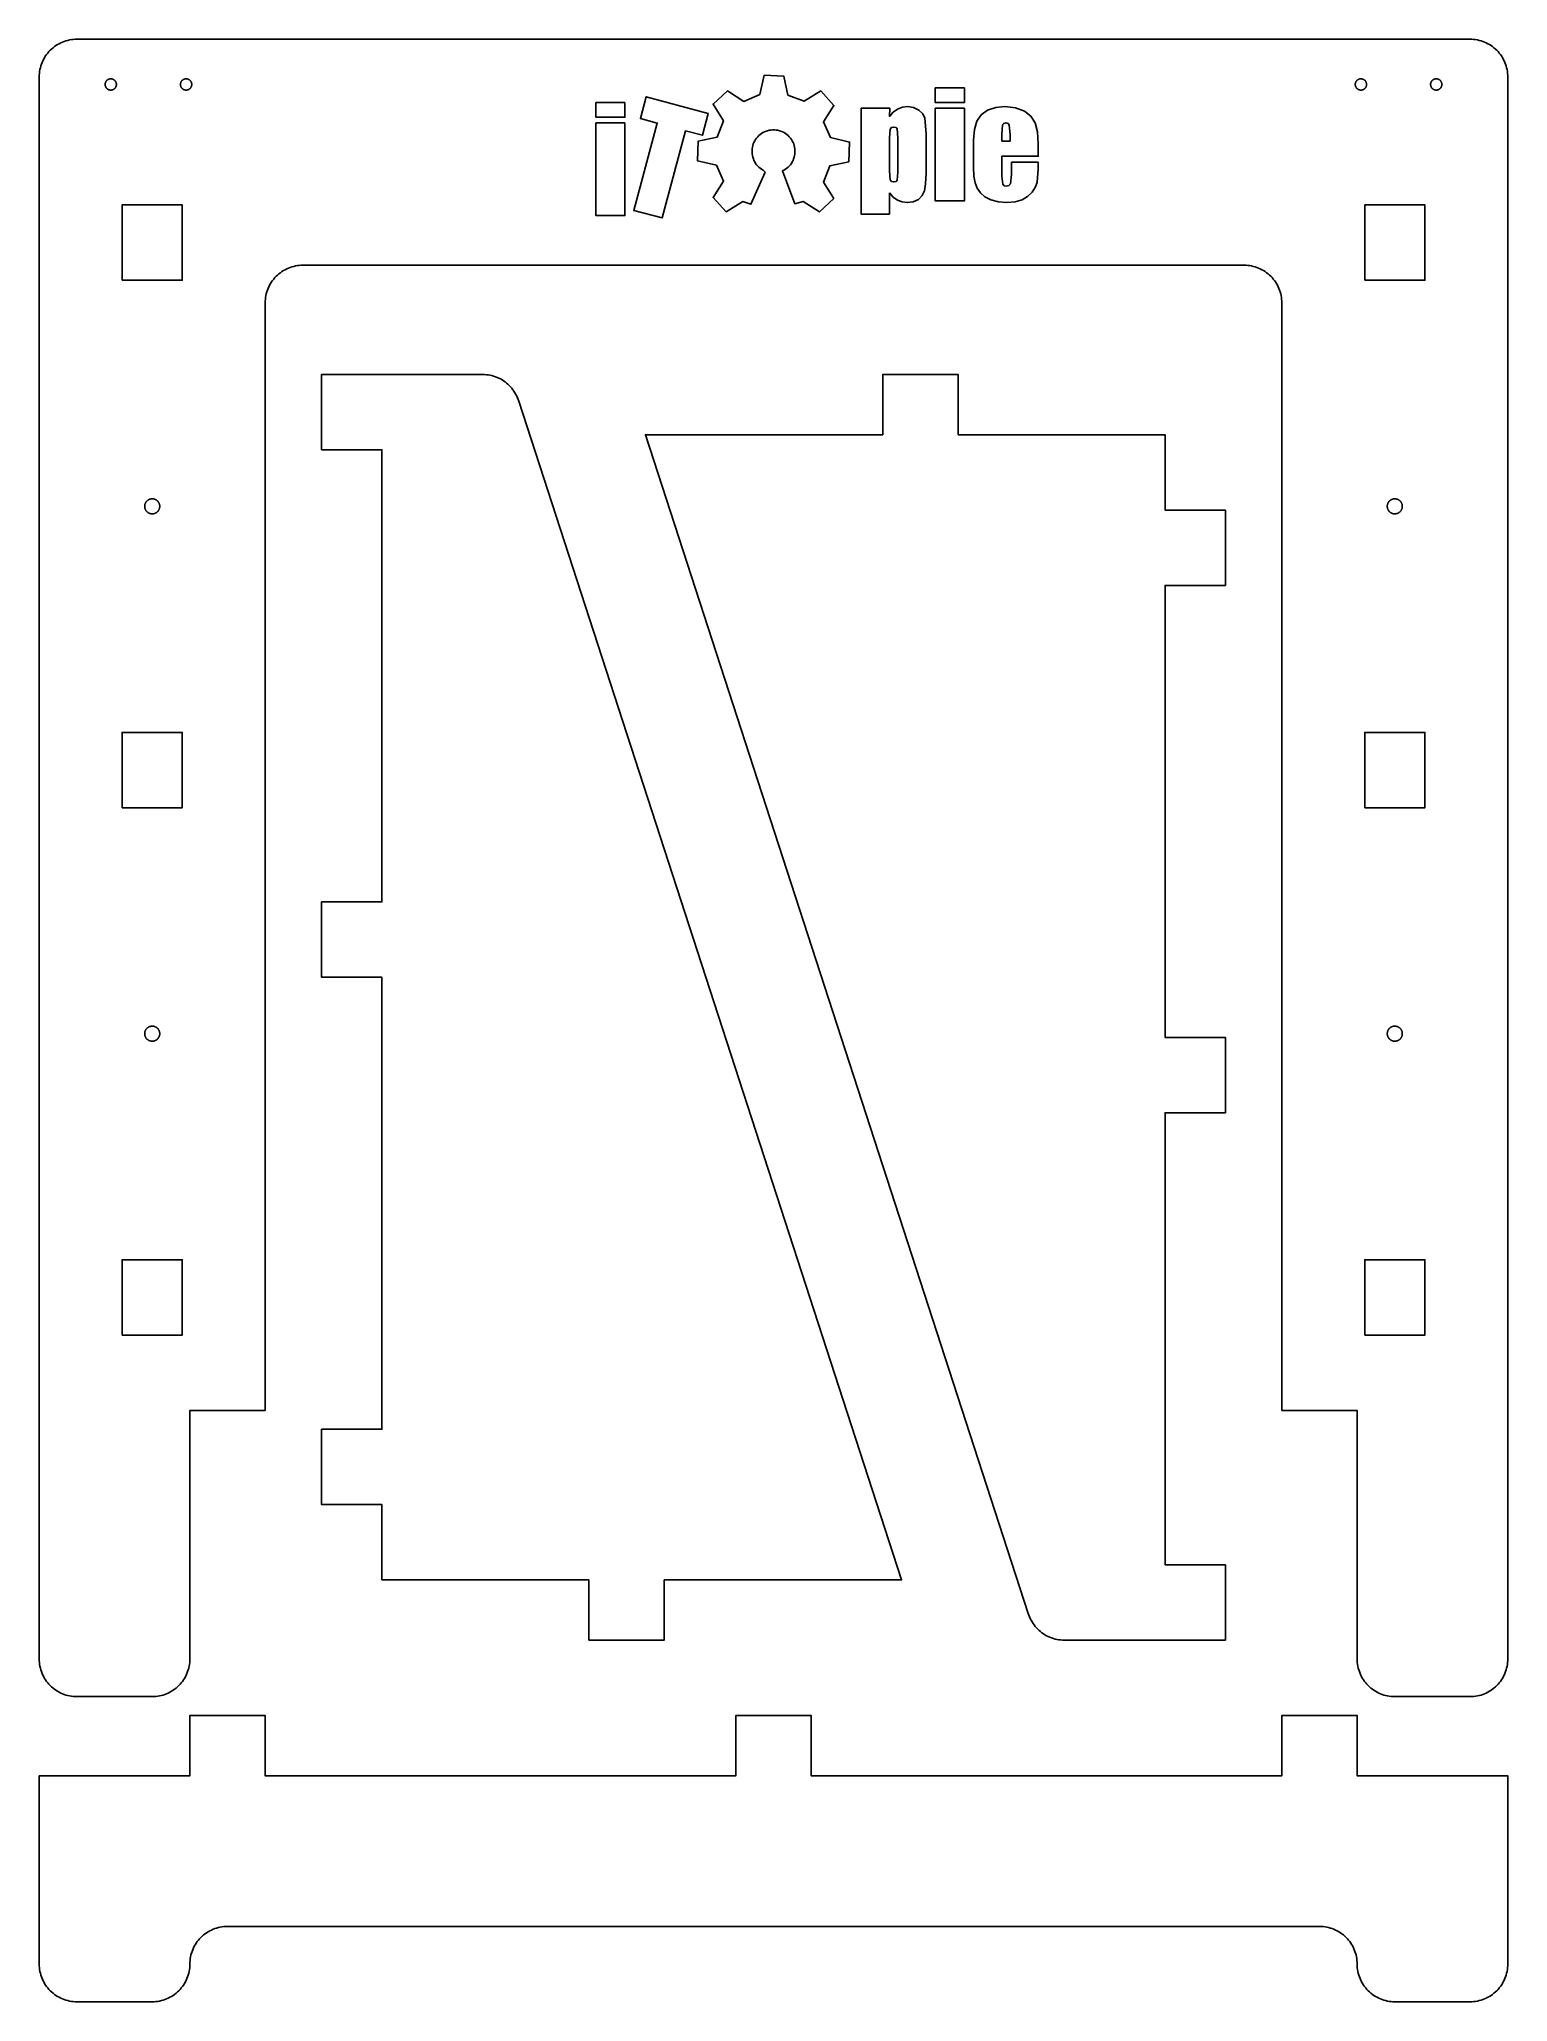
# Model space of a CAD drawing. Header units: millimetres. Extents: x 5 to 395, y 5 to 526.
import ezdxf

# ---------------------------------------------------------------- set-up
doc = ezdxf.new("R2010")
doc.units = ezdxf.units.MM
doc.layers.add('iTopie_plate_2_layer_1', color=1, linetype='Continuous')
doc.layers.add('iTopie_plate_2_layer_2', color=2, linetype='Continuous')

msp = doc.modelspace()

# ---------------------------------------------------------------- linework, layer by layer
at = {"layer": 'iTopie_plate_2_layer_1'}
for points in [[(35.4907, 86.012), (35.9802, 86.0481), (35.9802, 86.0481), (36.4673, 86.1082), (36.4673, 86.1082), (36.9509, 86.1921), (36.9509, 86.1921), (37.4298, 86.2997), (37.4298, 86.2997), (37.9028, 86.4306), (37.9028, 86.4306), (38.3689, 86.5845), (38.3689, 86.5845), (38.8268, 86.7612), (38.8268, 86.7612), (39.2756, 86.9601), (39.2756, 86.9601), (39.714, 87.1808), (39.714, 87.1808), (40.141, 87.4227), (40.141, 87.4227), (40.5557, 87.6853), (40.5557, 87.6853), (40.957, 87.9679), (40.957, 87.9679), (41.3439, 88.2699), (41.3439, 88.2699), (41.7156, 88.5905), (41.7156, 88.5905), (42.0711, 88.9289), (42.0711, 88.9289), (42.4095, 89.2844), (42.4095, 89.2844), (42.7301, 89.6561), (42.7301, 89.6561), (43.0321, 90.043), (43.0321, 90.043), (43.3147, 90.4443), (43.3147, 90.4443), (43.5773, 90.859), (43.5773, 90.859), (43.8192, 91.286), (43.8192, 91.286), (44.0399, 91.7244), (44.0399, 91.7244), (44.2388, 92.1732), (44.2388, 92.1732), (44.4155, 92.6311), (44.4155, 92.6311), (44.5694, 93.0972), (44.5694, 93.0972), (44.7003, 93.5702), (44.7003, 93.5702), (44.8079, 94.0491), (44.8079, 94.0491), (44.8918, 94.5327), (44.8918, 94.5327), (44.9519, 95.0198), (44.9519, 95.0198), (44.988, 95.5093), (44.988, 95.5093), (45, 96), (45, 96), (45, 162), (45, 162), (65, 162), (65, 162), (65, 456), (65, 456), (65.012, 456.491), (65.012, 456.491), (65.0481, 456.98), (65.0481, 456.98), (65.1082, 457.467), (65.1082, 457.467), (65.1921, 457.951), (65.1921, 457.951), (65.2997, 458.43), (65.2997, 458.43), (65.4306, 458.903), (65.4306, 458.903), (65.5845, 459.369), (65.5845, 459.369), (65.7612, 459.827), (65.7612, 459.827), (65.9601, 460.276), (65.9601, 460.276), (66.1808, 460.714), (66.1808, 460.714), (66.4227, 461.141), (66.4227, 461.141), (66.6853, 461.556), (66.6853, 461.556), (66.9679, 461.957), (66.9679, 461.957), (67.2699, 462.344), (67.2699, 462.344), (67.5905, 462.716), (67.5905, 462.716), (67.9289, 463.071), (67.9289, 463.071), (68.2844, 463.41), (68.2844, 463.41), (68.6561, 463.73), (68.6561, 463.73), (69.043, 464.032), (69.043, 464.032), (69.4443, 464.315), (69.4443, 464.315), (69.859, 464.577), (69.859, 464.577), (70.286, 464.819), (70.286, 464.819), (70.7244, 465.04), (70.7244, 465.04), (71.1732, 465.239), (71.1732, 465.239), (71.6311, 465.415), (71.6311, 465.415), (72.0972, 465.569), (72.0972, 465.569), (72.5702, 465.7), (72.5702, 465.7), (73.0491, 465.808), (73.0491, 465.808), (73.5327, 465.892), (73.5327, 465.892), (74.0198, 465.952), (74.0198, 465.952), (74.5093, 465.988), (74.5093, 465.988), (75, 466), (75, 466), (325, 466), (325, 466), (325.491, 465.988), (325.491, 465.988), (325.98, 465.952), (325.98, 465.952), (326.467, 465.892), (326.467, 465.892), (326.951, 465.808), (326.951, 465.808), (327.43, 465.7), (327.43, 465.7), (327.903, 465.569), (327.903, 465.569), (328.369, 465.415), (328.369, 465.415), (328.827, 465.239), (328.827, 465.239), (329.276, 465.04), (329.276, 465.04), (329.714, 464.819), (329.714, 464.819), (330.141, 464.577), (330.141, 464.577), (330.556, 464.315), (330.556, 464.315), (330.957, 464.032), (330.957, 464.032), (331.344, 463.73), (331.344, 463.73), (331.716, 463.41), (331.716, 463.41), (332.071, 463.071), (332.071, 463.071), (332.41, 462.716), (332.41, 462.716), (332.73, 462.344), (332.73, 462.344), (333.032, 461.957), (333.032, 461.957), (333.315, 461.556), (333.315, 461.556), (333.577, 461.141), (333.577, 461.141), (333.819, 460.714), (333.819, 460.714), (334.04, 460.276), (334.04, 460.276), (334.239, 459.827), (334.239, 459.827), (334.415, 459.369), (334.415, 459.369), (334.569, 458.903), (334.569, 458.903), (334.7, 458.43), (334.7, 458.43), (334.808, 457.951), (334.808, 457.951), (334.892, 457.467), (334.892, 457.467), (334.952, 456.98), (334.952, 456.98), (334.988, 456.491), (334.988, 456.491), (335, 456), (335, 456), (335, 162), (335, 162), (355, 162), (355, 162), (355, 96), (355, 96), (355.012, 95.5093), (355.012, 95.5093), (355.048, 95.0198), (355.048, 95.0198), (355.108, 94.5327), (355.108, 94.5327), (355.192, 94.0491), (355.192, 94.0491), (355.3, 93.5702), (355.3, 93.5702), (355.431, 93.0972), (355.431, 93.0972), (355.585, 92.6311), (355.585, 92.6311), (355.761, 92.1732), (355.761, 92.1732), (355.96, 91.7244), (355.96, 91.7244), (356.181, 91.286), (356.181, 91.286), (356.423, 90.859), (356.423, 90.859), (356.685, 90.4443), (356.685, 90.4443), (356.968, 90.043), (356.968, 90.043), (357.27, 89.6561), (357.27, 89.6561), (357.59, 89.2844), (357.59, 89.2844), (357.929, 88.9289), (357.929, 88.9289), (358.284, 88.5905), (358.284, 88.5905), (358.656, 88.2699), (358.656, 88.2699), (359.043, 87.9679), (359.043, 87.9679), (359.444, 87.6853), (359.444, 87.6853), (359.859, 87.4227), (359.859, 87.4227), (360.286, 87.1808), (360.286, 87.1808), (360.724, 86.9601), (360.724, 86.9601), (361.173, 86.7612), (361.173, 86.7612), (361.631, 86.5845), (361.631, 86.5845), (362.097, 86.4306), (362.097, 86.4306), (362.57, 86.2997), (362.57, 86.2997), (363.049, 86.1921), (363.049, 86.1921), (363.533, 86.1082), (363.533, 86.1082), (364.02, 86.0481), (364.02, 86.0481), (364.509, 86.012), (364.509, 86.012), (365, 86), (365, 86), (385, 86), (385, 86), (385.491, 86.012), (385.491, 86.012), (385.98, 86.0481), (385.98, 86.0481), (386.467, 86.1082), (386.467, 86.1082), (386.951, 86.1921), (386.951, 86.1921), (387.43, 86.2997), (387.43, 86.2997), (387.903, 86.4306), (387.903, 86.4306), (388.369, 86.5845), (388.369, 86.5845), (388.827, 86.7612), (388.827, 86.7612), (389.276, 86.9601), (389.276, 86.9601), (389.714, 87.1808), (389.714, 87.1808), (390.141, 87.4227), (390.141, 87.4227), (390.556, 87.6853), (390.556, 87.6853), (390.957, 87.9679), (390.957, 87.9679), (391.344, 88.2699), (391.344, 88.2699), (391.716, 88.5905), (391.716, 88.5905), (392.071, 88.9289), (392.071, 88.9289), (392.41, 89.2844), (392.41, 89.2844), (392.73, 89.6561), (392.73, 89.6561), (393.032, 90.043), (393.032, 90.043), (393.315, 90.4443), (393.315, 90.4443), (393.577, 90.859), (393.577, 90.859), (393.819, 91.286), (393.819, 91.286), (394.04, 91.7244), (394.04, 91.7244), (394.239, 92.1732), (394.239, 92.1732), (394.415, 92.6311), (394.415, 92.6311), (394.569, 93.0972), (394.569, 93.0972), (394.7, 93.5702), (394.7, 93.5702), (394.808, 94.0491), (394.808, 94.0491), (394.892, 94.5327), (394.892, 94.5327), (394.952, 95.0198), (394.952, 95.0198), (394.988, 95.5093), (394.988, 95.5093), (395, 96), (395, 96), (395, 516), (395, 516), (394.988, 516.491), (394.988, 516.491), (394.952, 516.98), (394.952, 516.98), (394.892, 517.467), (394.892, 517.467), (394.808, 517.951), (394.808, 517.951), (394.7, 518.43), (394.7, 518.43), (394.569, 518.903), (394.569, 518.903), (394.415, 519.369), (394.415, 519.369), (394.239, 519.827), (394.239, 519.827), (394.04, 520.276), (394.04, 520.276), (393.819, 520.714), (393.819, 520.714), (393.577, 521.141), (393.577, 521.141), (393.315, 521.556), (393.315, 521.556), (393.032, 521.957), (393.032, 521.957), (392.73, 522.344), (392.73, 522.344), (392.41, 522.716), (392.41, 522.716), (392.071, 523.071), (392.071, 523.071), (391.716, 523.41), (391.716, 523.41), (391.344, 523.73), (391.344, 523.73), (390.957, 524.032), (390.957, 524.032), (390.556, 524.315), (390.556, 524.315), (390.141, 524.577), (390.141, 524.577), (389.714, 524.819), (389.714, 524.819), (389.276, 525.04), (389.276, 525.04), (388.827, 525.239), (388.827, 525.239), (388.369, 525.415), (388.369, 525.415), (387.903, 525.569), (387.903, 525.569), (387.43, 525.7), (387.43, 525.7), (386.951, 525.808), (386.951, 525.808), (386.467, 525.892), (386.467, 525.892), (385.98, 525.952), (385.98, 525.952), (385.491, 525.988), (385.491, 525.988), (385, 526), (385, 526), (15, 526), (15, 526), (14.5093, 525.988), (14.5093, 525.988), (14.0198, 525.952), (14.0198, 525.952), (13.5327, 525.892), (13.5327, 525.892), (13.0491, 525.808), (13.0491, 525.808), (12.5702, 525.7), (12.5702, 525.7), (12.0972, 525.569), (12.0972, 525.569), (11.6311, 525.415), (11.6311, 525.415), (11.1732, 525.239), (11.1732, 525.239), (10.7244, 525.04), (10.7244, 525.04), (10.286, 524.819), (10.286, 524.819), (9.85896, 524.577), (9.85896, 524.577), (9.44429, 524.315), (9.44429, 524.315), (9.043, 524.032), (9.043, 524.032), (8.65607, 523.73), (8.65607, 523.73), (8.28441, 523.41), (8.28441, 523.41), (7.92892, 523.071), (7.92892, 523.071), (7.59048, 522.716), (7.59048, 522.716), (7.26988, 522.344), (7.26988, 522.344), (6.96791, 521.957), (6.96791, 521.957), (6.6853, 521.556), (6.6853, 521.556), (6.4227, 521.141), (6.4227, 521.141), (6.18079, 520.714), (6.18079, 520.714), (5.9601, 520.276), (5.9601, 520.276), (5.7612, 519.827), (5.7612, 519.827), (5.58455, 519.369), (5.58455, 519.369), (5.43059, 518.903), (5.43059, 518.903), (5.29968, 518.43), (5.29968, 518.43), (5.19214, 517.951), (5.19214, 517.951), (5.10823, 517.467), (5.10823, 517.467), (5.04814, 516.98), (5.04814, 516.98), (5.01204, 516.491), (5.01204, 516.491), (5, 516), (5, 516), (5, 96), (5, 96), (5.01204, 95.5093), (5.01204, 95.5093), (5.04814, 95.0198), (5.04814, 95.0198), (5.10823, 94.5327), (5.10823, 94.5327), (5.19214, 94.0491), (5.19214, 94.0491), (5.29968, 93.5702), (5.29968, 93.5702), (5.43059, 93.0972), (5.43059, 93.0972), (5.58455, 92.6311), (5.58455, 92.6311), (5.7612, 92.1732), (5.7612, 92.1732), (5.9601, 91.7244), (5.9601, 91.7244), (6.18079, 91.286), (6.18079, 91.286), (6.4227, 90.859), (6.4227, 90.859), (6.6853, 90.4443), (6.6853, 90.4443), (6.96791, 90.043), (6.96791, 90.043), (7.26988, 89.6561), (7.26988, 89.6561), (7.59048, 89.2844), (7.59048, 89.2844), (7.92892, 88.9289), (7.92892, 88.9289), (8.28441, 88.5905), (8.28441, 88.5905), (8.65607, 88.2699), (8.65607, 88.2699), (9.043, 87.9679), (9.043, 87.9679), (9.44429, 87.6853), (9.44429, 87.6853), (9.85896, 87.4227), (9.85896, 87.4227), (10.286, 87.1808), (10.286, 87.1808), (10.7244, 86.9601), (10.7244, 86.9601), (11.1732, 86.7612), (11.1732, 86.7612), (11.6311, 86.5845), (11.6311, 86.5845), (12.0972, 86.4306), (12.0972, 86.4306), (12.5702, 86.2997), (12.5702, 86.2997), (13.0491, 86.1921), (13.0491, 86.1921), (13.5327, 86.1082), (13.5327, 86.1082), (14.0198, 86.0481), (14.0198, 86.0481), (14.5093, 86.012), (14.5093, 86.012), (15, 86), (15, 86), (35, 86), (35, 86), (35.4907, 86.012)], [(23.9264, 512.502), (23.853, 512.507), (23.853, 512.507), (23.7799, 512.516), (23.7799, 512.516), (23.7074, 512.529), (23.7074, 512.529), (23.6355, 512.545), (23.6355, 512.545), (23.5646, 512.565), (23.5646, 512.565), (23.4947, 512.588), (23.4947, 512.588), (23.426, 512.614), (23.426, 512.614), (23.3587, 512.644), (23.3587, 512.644), (23.2929, 512.677), (23.2929, 512.677), (23.2289, 512.713), (23.2289, 512.713), (23.1667, 512.753), (23.1667, 512.753), (23.1065, 512.795), (23.1065, 512.795), (23.0484, 512.84), (23.0484, 512.84), (22.9927, 512.889), (22.9927, 512.889), (22.9393, 512.939), (22.9393, 512.939), (22.8886, 512.993), (22.8886, 512.993), (22.8405, 513.048), (22.8405, 513.048), (22.7952, 513.106), (22.7952, 513.106), (22.7528, 513.167), (22.7528, 513.167), (22.7134, 513.229), (22.7134, 513.229), (22.6771, 513.293), (22.6771, 513.293), (22.644, 513.359), (22.644, 513.359), (22.6142, 513.426), (22.6142, 513.426), (22.5877, 513.495), (22.5877, 513.495), (22.5646, 513.565), (22.5646, 513.565), (22.545, 513.636), (22.545, 513.636), (22.5288, 513.707), (22.5288, 513.707), (22.5162, 513.78), (22.5162, 513.78), (22.5072, 513.853), (22.5072, 513.853), (22.5018, 513.926), (22.5018, 513.926), (22.5, 514), (22.5, 514), (22.5018, 514.074), (22.5018, 514.074), (22.5072, 514.147), (22.5072, 514.147), (22.5162, 514.22), (22.5162, 514.22), (22.5288, 514.293), (22.5288, 514.293), (22.545, 514.364), (22.545, 514.364), (22.5646, 514.435), (22.5646, 514.435), (22.5877, 514.505), (22.5877, 514.505), (22.6142, 514.574), (22.6142, 514.574), (22.644, 514.641), (22.644, 514.641), (22.6771, 514.707), (22.6771, 514.707), (22.7134, 514.771), (22.7134, 514.771), (22.7528, 514.833), (22.7528, 514.833), (22.7952, 514.894), (22.7952, 514.894), (22.8405, 514.952), (22.8405, 514.952), (22.8886, 515.007), (22.8886, 515.007), (22.9393, 515.061), (22.9393, 515.061), (22.9927, 515.111), (22.9927, 515.111), (23.0484, 515.16), (23.0484, 515.16), (23.1065, 515.205), (23.1065, 515.205), (23.1667, 515.247), (23.1667, 515.247), (23.2289, 515.287), (23.2289, 515.287), (23.2929, 515.323), (23.2929, 515.323), (23.3587, 515.356), (23.3587, 515.356), (23.426, 515.386), (23.426, 515.386), (23.4947, 515.412), (23.4947, 515.412), (23.5646, 515.435), (23.5646, 515.435), (23.6355, 515.455), (23.6355, 515.455), (23.7074, 515.471), (23.7074, 515.471), (23.7799, 515.484), (23.7799, 515.484), (23.853, 515.493), (23.853, 515.493), (23.9264, 515.498), (23.9264, 515.498), (24, 515.5), (24, 515.5), (24.0736, 515.498), (24.0736, 515.498), (24.147, 515.493), (24.147, 515.493), (24.2201, 515.484), (24.2201, 515.484), (24.2926, 515.471), (24.2926, 515.471), (24.3645, 515.455), (24.3645, 515.455), (24.4354, 515.435), (24.4354, 515.435), (24.5053, 515.412), (24.5053, 515.412), (24.574, 515.386), (24.574, 515.386), (24.6413, 515.356), (24.6413, 515.356), (24.7071, 515.323), (24.7071, 515.323), (24.7711, 515.287), (24.7711, 515.287), (24.8333, 515.247), (24.8333, 515.247), (24.8935, 515.205), (24.8935, 515.205), (24.9516, 515.16), (24.9516, 515.16), (25.0073, 515.111), (25.0073, 515.111), (25.0607, 515.061), (25.0607, 515.061), (25.1114, 515.007), (25.1114, 515.007), (25.1595, 514.952), (25.1595, 514.952), (25.2048, 514.894), (25.2048, 514.894), (25.2472, 514.833), (25.2472, 514.833), (25.2866, 514.771), (25.2866, 514.771), (25.3229, 514.707), (25.3229, 514.707), (25.356, 514.641), (25.356, 514.641), (25.3858, 514.574), (25.3858, 514.574), (25.4123, 514.505), (25.4123, 514.505), (25.4354, 514.435), (25.4354, 514.435), (25.455, 514.364), (25.455, 514.364), (25.4712, 514.293), (25.4712, 514.293), (25.4838, 514.22), (25.4838, 514.22), (25.4928, 514.147), (25.4928, 514.147), (25.4982, 514.074), (25.4982, 514.074), (25.5, 514), (25.5, 514), (25.4982, 513.926), (25.4982, 513.926), (25.4928, 513.853), (25.4928, 513.853), (25.4838, 513.78), (25.4838, 513.78), (25.4712, 513.707), (25.4712, 513.707), (25.455, 513.636), (25.455, 513.636), (25.4354, 513.565), (25.4354, 513.565), (25.4123, 513.495), (25.4123, 513.495), (25.3858, 513.426), (25.3858, 513.426), (25.356, 513.359), (25.356, 513.359), (25.3229, 513.293), (25.3229, 513.293), (25.2866, 513.229), (25.2866, 513.229), (25.2472, 513.167), (25.2472, 513.167), (25.2048, 513.106), (25.2048, 513.106), (25.1595, 513.048), (25.1595, 513.048), (25.1114, 512.993), (25.1114, 512.993), (25.0607, 512.939), (25.0607, 512.939), (25.0073, 512.889), (25.0073, 512.889), (24.9516, 512.84), (24.9516, 512.84), (24.8935, 512.795), (24.8935, 512.795), (24.8333, 512.753), (24.8333, 512.753), (24.7711, 512.713), (24.7711, 512.713), (24.7071, 512.677), (24.7071, 512.677), (24.6413, 512.644), (24.6413, 512.644), (24.574, 512.614), (24.574, 512.614), (24.5053, 512.588), (24.5053, 512.588), (24.4354, 512.565), (24.4354, 512.565), (24.3645, 512.545), (24.3645, 512.545), (24.2926, 512.529), (24.2926, 512.529), (24.2201, 512.516), (24.2201, 512.516), (24.147, 512.507), (24.147, 512.507), (24.0736, 512.502), (24.0736, 512.502), (24, 512.5), (24, 512.5), (23.9264, 512.502)], [(43.9264, 512.502), (43.853, 512.507), (43.853, 512.507), (43.7799, 512.516), (43.7799, 512.516), (43.7074, 512.529), (43.7074, 512.529), (43.6355, 512.545), (43.6355, 512.545), (43.5646, 512.565), (43.5646, 512.565), (43.4947, 512.588), (43.4947, 512.588), (43.426, 512.614), (43.426, 512.614), (43.3587, 512.644), (43.3587, 512.644), (43.2929, 512.677), (43.2929, 512.677), (43.2288, 512.713), (43.2288, 512.713), (43.1666, 512.753), (43.1666, 512.753), (43.1064, 512.795), (43.1064, 512.795), (43.0484, 512.84), (43.0484, 512.84), (42.9927, 512.889), (42.9927, 512.889), (42.9393, 512.939), (42.9393, 512.939), (42.8886, 512.993), (42.8886, 512.993), (42.8405, 513.048), (42.8405, 513.048), (42.7952, 513.106), (42.7952, 513.106), (42.7528, 513.167), (42.7528, 513.167), (42.7134, 513.229), (42.7134, 513.229), (42.6771, 513.293), (42.6771, 513.293), (42.644, 513.359), (42.644, 513.359), (42.6142, 513.426), (42.6142, 513.426), (42.5877, 513.495), (42.5877, 513.495), (42.5646, 513.565), (42.5646, 513.565), (42.545, 513.636), (42.545, 513.636), (42.5288, 513.707), (42.5288, 513.707), (42.5162, 513.78), (42.5162, 513.78), (42.5072, 513.853), (42.5072, 513.853), (42.5018, 513.926), (42.5018, 513.926), (42.5, 514), (42.5, 514), (42.5018, 514.074), (42.5018, 514.074), (42.5072, 514.147), (42.5072, 514.147), (42.5162, 514.22), (42.5162, 514.22), (42.5288, 514.293), (42.5288, 514.293), (42.545, 514.364), (42.545, 514.364), (42.5646, 514.435), (42.5646, 514.435), (42.5877, 514.505), (42.5877, 514.505), (42.6142, 514.574), (42.6142, 514.574), (42.644, 514.641), (42.644, 514.641), (42.6771, 514.707), (42.6771, 514.707), (42.7134, 514.771), (42.7134, 514.771), (42.7528, 514.833), (42.7528, 514.833), (42.7952, 514.894), (42.7952, 514.894), (42.8405, 514.952), (42.8405, 514.952), (42.8886, 515.007), (42.8886, 515.007), (42.9393, 515.061), (42.9393, 515.061), (42.9927, 515.111), (42.9927, 515.111), (43.0484, 515.16), (43.0484, 515.16), (43.1064, 515.205), (43.1064, 515.205), (43.1666, 515.247), (43.1666, 515.247), (43.2288, 515.287), (43.2288, 515.287), (43.2929, 515.323), (43.2929, 515.323), (43.3587, 515.356), (43.3587, 515.356), (43.426, 515.386), (43.426, 515.386), (43.4947, 515.412), (43.4947, 515.412), (43.5646, 515.435), (43.5646, 515.435), (43.6355, 515.455), (43.6355, 515.455), (43.7074, 515.471), (43.7074, 515.471), (43.7799, 515.484), (43.7799, 515.484), (43.853, 515.493), (43.853, 515.493), (43.9264, 515.498), (43.9264, 515.498), (44, 515.5), (44, 515.5), (44.0736, 515.498), (44.0736, 515.498), (44.147, 515.493), (44.147, 515.493), (44.2201, 515.484), (44.2201, 515.484), (44.2926, 515.471), (44.2926, 515.471), (44.3645, 515.455), (44.3645, 515.455), (44.4354, 515.435), (44.4354, 515.435), (44.5053, 515.412), (44.5053, 515.412), (44.574, 515.386), (44.574, 515.386), (44.6413, 515.356), (44.6413, 515.356), (44.7071, 515.323), (44.7071, 515.323), (44.7711, 515.287), (44.7711, 515.287), (44.8333, 515.247), (44.8333, 515.247), (44.8935, 515.205), (44.8935, 515.205), (44.9516, 515.16), (44.9516, 515.16), (45.0073, 515.111), (45.0073, 515.111), (45.0607, 515.061), (45.0607, 515.061), (45.1114, 515.007), (45.1114, 515.007), (45.1595, 514.952), (45.1595, 514.952), (45.2048, 514.894), (45.2048, 514.894), (45.2472, 514.833), (45.2472, 514.833), (45.2866, 514.771), (45.2866, 514.771), (45.3229, 514.707), (45.3229, 514.707), (45.356, 514.641), (45.356, 514.641), (45.3858, 514.574), (45.3858, 514.574), (45.4123, 514.505), (45.4123, 514.505), (45.4354, 514.435), (45.4354, 514.435), (45.455, 514.364), (45.455, 514.364), (45.4712, 514.293), (45.4712, 514.293), (45.4838, 514.22), (45.4838, 514.22), (45.4928, 514.147), (45.4928, 514.147), (45.4982, 514.074), (45.4982, 514.074), (45.5, 514), (45.5, 514), (45.4982, 513.926), (45.4982, 513.926), (45.4928, 513.853), (45.4928, 513.853), (45.4838, 513.78), (45.4838, 513.78), (45.4712, 513.707), (45.4712, 513.707), (45.455, 513.636), (45.455, 513.636), (45.4354, 513.565), (45.4354, 513.565), (45.4123, 513.495), (45.4123, 513.495), (45.3858, 513.426), (45.3858, 513.426), (45.356, 513.359), (45.356, 513.359), (45.3229, 513.293), (45.3229, 513.293), (45.2866, 513.229), (45.2866, 513.229), (45.2472, 513.167), (45.2472, 513.167), (45.2048, 513.106), (45.2048, 513.106), (45.1595, 513.048), (45.1595, 513.048), (45.1114, 512.993), (45.1114, 512.993), (45.0607, 512.939), (45.0607, 512.939), (45.0073, 512.889), (45.0073, 512.889), (44.9516, 512.84), (44.9516, 512.84), (44.8935, 512.795), (44.8935, 512.795), (44.8333, 512.753), (44.8333, 512.753), (44.7711, 512.713), (44.7711, 512.713), (44.7071, 512.677), (44.7071, 512.677), (44.6413, 512.644), (44.6413, 512.644), (44.574, 512.614), (44.574, 512.614), (44.5053, 512.588), (44.5053, 512.588), (44.4354, 512.565), (44.4354, 512.565), (44.3645, 512.545), (44.3645, 512.545), (44.2926, 512.529), (44.2926, 512.529), (44.2201, 512.516), (44.2201, 512.516), (44.147, 512.507), (44.147, 512.507), (44.0736, 512.502), (44.0736, 512.502), (44, 512.5), (44, 512.5), (43.9264, 512.502)], [(355.926, 512.502), (355.853, 512.507), (355.853, 512.507), (355.78, 512.516), (355.78, 512.516), (355.707, 512.529), (355.707, 512.529), (355.636, 512.545), (355.636, 512.545), (355.565, 512.565), (355.565, 512.565), (355.495, 512.588), (355.495, 512.588), (355.426, 512.614), (355.426, 512.614), (355.359, 512.644), (355.359, 512.644), (355.293, 512.677), (355.293, 512.677), (355.229, 512.713), (355.229, 512.713), (355.167, 512.753), (355.167, 512.753), (355.106, 512.795), (355.106, 512.795), (355.048, 512.84), (355.048, 512.84), (354.993, 512.889), (354.993, 512.889), (354.939, 512.939), (354.939, 512.939), (354.889, 512.993), (354.889, 512.993), (354.84, 513.048), (354.84, 513.048), (354.795, 513.106), (354.795, 513.106), (354.753, 513.167), (354.753, 513.167), (354.713, 513.229), (354.713, 513.229), (354.677, 513.293), (354.677, 513.293), (354.644, 513.359), (354.644, 513.359), (354.614, 513.426), (354.614, 513.426), (354.588, 513.495), (354.588, 513.495), (354.565, 513.565), (354.565, 513.565), (354.545, 513.636), (354.545, 513.636), (354.529, 513.707), (354.529, 513.707), (354.516, 513.78), (354.516, 513.78), (354.507, 513.853), (354.507, 513.853), (354.502, 513.926), (354.502, 513.926), (354.5, 514), (354.5, 514), (354.502, 514.074), (354.502, 514.074), (354.507, 514.147), (354.507, 514.147), (354.516, 514.22), (354.516, 514.22), (354.529, 514.293), (354.529, 514.293), (354.545, 514.364), (354.545, 514.364), (354.565, 514.435), (354.565, 514.435), (354.588, 514.505), (354.588, 514.505), (354.614, 514.574), (354.614, 514.574), (354.644, 514.641), (354.644, 514.641), (354.677, 514.707), (354.677, 514.707), (354.713, 514.771), (354.713, 514.771), (354.753, 514.833), (354.753, 514.833), (354.795, 514.894), (354.795, 514.894), (354.84, 514.952), (354.84, 514.952), (354.889, 515.007), (354.889, 515.007), (354.939, 515.061), (354.939, 515.061), (354.993, 515.111), (354.993, 515.111), (355.048, 515.16), (355.048, 515.16), (355.106, 515.205), (355.106, 515.205), (355.167, 515.247), (355.167, 515.247), (355.229, 515.287), (355.229, 515.287), (355.293, 515.323), (355.293, 515.323), (355.359, 515.356), (355.359, 515.356), (355.426, 515.386), (355.426, 515.386), (355.495, 515.412), (355.495, 515.412), (355.565, 515.435), (355.565, 515.435), (355.636, 515.455), (355.636, 515.455), (355.707, 515.471), (355.707, 515.471), (355.78, 515.484), (355.78, 515.484), (355.853, 515.493), (355.853, 515.493), (355.926, 515.498), (355.926, 515.498), (356, 515.5), (356, 515.5), (356.074, 515.498), (356.074, 515.498), (356.147, 515.493), (356.147, 515.493), (356.22, 515.484), (356.22, 515.484), (356.293, 515.471), (356.293, 515.471), (356.364, 515.455), (356.364, 515.455), (356.435, 515.435), (356.435, 515.435), (356.505, 515.412), (356.505, 515.412), (356.574, 515.386), (356.574, 515.386), (356.641, 515.356), (356.641, 515.356), (356.707, 515.323), (356.707, 515.323), (356.771, 515.287), (356.771, 515.287), (356.833, 515.247), (356.833, 515.247), (356.894, 515.205), (356.894, 515.205), (356.952, 515.16), (356.952, 515.16), (357.007, 515.111), (357.007, 515.111), (357.061, 515.061), (357.061, 515.061), (357.111, 515.007), (357.111, 515.007), (357.16, 514.952), (357.16, 514.952), (357.205, 514.894), (357.205, 514.894), (357.247, 514.833), (357.247, 514.833), (357.287, 514.771), (357.287, 514.771), (357.323, 514.707), (357.323, 514.707), (357.356, 514.641), (357.356, 514.641), (357.386, 514.574), (357.386, 514.574), (357.412, 514.505), (357.412, 514.505), (357.435, 514.435), (357.435, 514.435), (357.455, 514.364), (357.455, 514.364), (357.471, 514.293), (357.471, 514.293), (357.484, 514.22), (357.484, 514.22), (357.493, 514.147), (357.493, 514.147), (357.498, 514.074), (357.498, 514.074), (357.5, 514), (357.5, 514), (357.498, 513.926), (357.498, 513.926), (357.493, 513.853), (357.493, 513.853), (357.484, 513.78), (357.484, 513.78), (357.471, 513.707), (357.471, 513.707), (357.455, 513.636), (357.455, 513.636), (357.435, 513.565), (357.435, 513.565), (357.412, 513.495), (357.412, 513.495), (357.386, 513.426), (357.386, 513.426), (357.356, 513.359), (357.356, 513.359), (357.323, 513.293), (357.323, 513.293), (357.287, 513.229), (357.287, 513.229), (357.247, 513.167), (357.247, 513.167), (357.205, 513.106), (357.205, 513.106), (357.16, 513.048), (357.16, 513.048), (357.111, 512.993), (357.111, 512.993), (357.061, 512.939), (357.061, 512.939), (357.007, 512.889), (357.007, 512.889), (356.952, 512.84), (356.952, 512.84), (356.894, 512.795), (356.894, 512.795), (356.833, 512.753), (356.833, 512.753), (356.771, 512.713), (356.771, 512.713), (356.707, 512.677), (356.707, 512.677), (356.641, 512.644), (356.641, 512.644), (356.574, 512.614), (356.574, 512.614), (356.505, 512.588), (356.505, 512.588), (356.435, 512.565), (356.435, 512.565), (356.364, 512.545), (356.364, 512.545), (356.293, 512.529), (356.293, 512.529), (356.22, 512.516), (356.22, 512.516), (356.147, 512.507), (356.147, 512.507), (356.074, 512.502), (356.074, 512.502), (356, 512.5), (356, 512.5), (355.926, 512.502)], [(375.926, 512.502), (375.853, 512.507), (375.853, 512.507), (375.78, 512.516), (375.78, 512.516), (375.707, 512.529), (375.707, 512.529), (375.636, 512.545), (375.636, 512.545), (375.565, 512.565), (375.565, 512.565), (375.495, 512.588), (375.495, 512.588), (375.426, 512.614), (375.426, 512.614), (375.359, 512.644), (375.359, 512.644), (375.293, 512.677), (375.293, 512.677), (375.229, 512.713), (375.229, 512.713), (375.167, 512.753), (375.167, 512.753), (375.106, 512.795), (375.106, 512.795), (375.048, 512.84), (375.048, 512.84), (374.993, 512.889), (374.993, 512.889), (374.939, 512.939), (374.939, 512.939), (374.889, 512.993), (374.889, 512.993), (374.84, 513.048), (374.84, 513.048), (374.795, 513.106), (374.795, 513.106), (374.753, 513.167), (374.753, 513.167), (374.713, 513.229), (374.713, 513.229), (374.677, 513.293), (374.677, 513.293), (374.644, 513.359), (374.644, 513.359), (374.614, 513.426), (374.614, 513.426), (374.588, 513.495), (374.588, 513.495), (374.565, 513.565), (374.565, 513.565), (374.545, 513.636), (374.545, 513.636), (374.529, 513.707), (374.529, 513.707), (374.516, 513.78), (374.516, 513.78), (374.507, 513.853), (374.507, 513.853), (374.502, 513.926), (374.502, 513.926), (374.5, 514), (374.5, 514), (374.502, 514.074), (374.502, 514.074), (374.507, 514.147), (374.507, 514.147), (374.516, 514.22), (374.516, 514.22), (374.529, 514.293), (374.529, 514.293), (374.545, 514.364), (374.545, 514.364), (374.565, 514.435), (374.565, 514.435), (374.588, 514.505), (374.588, 514.505), (374.614, 514.574), (374.614, 514.574), (374.644, 514.641), (374.644, 514.641), (374.677, 514.707), (374.677, 514.707), (374.713, 514.771), (374.713, 514.771), (374.753, 514.833), (374.753, 514.833), (374.795, 514.894), (374.795, 514.894), (374.84, 514.952), (374.84, 514.952), (374.889, 515.007), (374.889, 515.007), (374.939, 515.061), (374.939, 515.061), (374.993, 515.111), (374.993, 515.111), (375.048, 515.16), (375.048, 515.16), (375.106, 515.205), (375.106, 515.205), (375.167, 515.247), (375.167, 515.247), (375.229, 515.287), (375.229, 515.287), (375.293, 515.323), (375.293, 515.323), (375.359, 515.356), (375.359, 515.356), (375.426, 515.386), (375.426, 515.386), (375.495, 515.412), (375.495, 515.412), (375.565, 515.435), (375.565, 515.435), (375.636, 515.455), (375.636, 515.455), (375.707, 515.471), (375.707, 515.471), (375.78, 515.484), (375.78, 515.484), (375.853, 515.493), (375.853, 515.493), (375.926, 515.498), (375.926, 515.498), (376, 515.5), (376, 515.5), (376.074, 515.498), (376.074, 515.498), (376.147, 515.493), (376.147, 515.493), (376.22, 515.484), (376.22, 515.484), (376.293, 515.471), (376.293, 515.471), (376.364, 515.455), (376.364, 515.455), (376.435, 515.435), (376.435, 515.435), (376.505, 515.412), (376.505, 515.412), (376.574, 515.386), (376.574, 515.386), (376.641, 515.356), (376.641, 515.356), (376.707, 515.323), (376.707, 515.323), (376.771, 515.287), (376.771, 515.287), (376.833, 515.247), (376.833, 515.247), (376.894, 515.205), (376.894, 515.205), (376.952, 515.16), (376.952, 515.16), (377.007, 515.111), (377.007, 515.111), (377.061, 515.061), (377.061, 515.061), (377.111, 515.007), (377.111, 515.007), (377.16, 514.952), (377.16, 514.952), (377.205, 514.894), (377.205, 514.894), (377.247, 514.833), (377.247, 514.833), (377.287, 514.771), (377.287, 514.771), (377.323, 514.707), (377.323, 514.707), (377.356, 514.641), (377.356, 514.641), (377.386, 514.574), (377.386, 514.574), (377.412, 514.505), (377.412, 514.505), (377.435, 514.435), (377.435, 514.435), (377.455, 514.364), (377.455, 514.364), (377.471, 514.293), (377.471, 514.293), (377.484, 514.22), (377.484, 514.22), (377.493, 514.147), (377.493, 514.147), (377.498, 514.074), (377.498, 514.074), (377.5, 514), (377.5, 514), (377.498, 513.926), (377.498, 513.926), (377.493, 513.853), (377.493, 513.853), (377.484, 513.78), (377.484, 513.78), (377.471, 513.707), (377.471, 513.707), (377.455, 513.636), (377.455, 513.636), (377.435, 513.565), (377.435, 513.565), (377.412, 513.495), (377.412, 513.495), (377.386, 513.426), (377.386, 513.426), (377.356, 513.359), (377.356, 513.359), (377.323, 513.293), (377.323, 513.293), (377.287, 513.229), (377.287, 513.229), (377.247, 513.167), (377.247, 513.167), (377.205, 513.106), (377.205, 513.106), (377.16, 513.048), (377.16, 513.048), (377.111, 512.993), (377.111, 512.993), (377.061, 512.939), (377.061, 512.939), (377.007, 512.889), (377.007, 512.889), (376.952, 512.84), (376.952, 512.84), (376.894, 512.795), (376.894, 512.795), (376.833, 512.753), (376.833, 512.753), (376.771, 512.713), (376.771, 512.713), (376.707, 512.677), (376.707, 512.677), (376.641, 512.644), (376.641, 512.644), (376.574, 512.614), (376.574, 512.614), (376.505, 512.588), (376.505, 512.588), (376.435, 512.565), (376.435, 512.565), (376.364, 512.545), (376.364, 512.545), (376.293, 512.529), (376.293, 512.529), (376.22, 512.516), (376.22, 512.516), (376.147, 512.507), (376.147, 512.507), (376.074, 512.502), (376.074, 512.502), (376, 512.5), (376, 512.5), (375.926, 512.502)], [(27, 462), (27, 482), (27, 482), (43, 482), (43, 482), (43, 462), (43, 462), (27, 462)], [(357, 462), (357, 482), (357, 482), (373, 482), (373, 482), (373, 462), (373, 462), (357, 462)], [(171, 117), (234, 117), (234, 117), (182.013, 277), (182.013, 277), (182.011, 277), (182.011, 277), (132.33, 429.903), (132.33, 429.903), (132.176, 430.369), (132.176, 430.369), (131.999, 430.827), (131.999, 430.827), (131.8, 431.276), (131.8, 431.276), (131.579, 431.714), (131.579, 431.714), (131.338, 432.141), (131.338, 432.141), (131.075, 432.556), (131.075, 432.556), (130.792, 432.957), (130.792, 432.957), (130.49, 433.344), (130.49, 433.344), (130.17, 433.716), (130.17, 433.716), (129.831, 434.071), (129.831, 434.071), (129.476, 434.41), (129.476, 434.41), (129.104, 434.73), (129.104, 434.73), (128.717, 435.032), (128.717, 435.032), (128.316, 435.315), (128.316, 435.315), (127.901, 435.577), (127.901, 435.577), (127.474, 435.819), (127.474, 435.819), (127.036, 436.04), (127.036, 436.04), (126.587, 436.239), (126.587, 436.239), (126.129, 436.415), (126.129, 436.415), (125.663, 436.569), (125.663, 436.569), (125.19, 436.7), (125.19, 436.7), (124.711, 436.808), (124.711, 436.808), (124.228, 436.892), (124.228, 436.892), (123.74, 436.952), (123.74, 436.952), (123.251, 436.988), (123.251, 436.988), (122.76, 437), (122.76, 437), (80, 437), (80, 437), (80, 417), (80, 417), (96, 417), (96, 417), (96, 297), (96, 297), (80, 297), (80, 297), (80, 277), (80, 277), (96, 277), (96, 277), (96, 157), (96, 157), (80, 157), (80, 157), (80, 137), (80, 137), (96, 137), (96, 137), (96, 117), (96, 117), (151, 117), (151, 117), (151, 101), (151, 101), (171, 101), (171, 101), (171, 117)], [(320, 121), (304, 121), (304, 121), (304, 241), (304, 241), (320, 241), (320, 241), (320, 261), (320, 261), (304, 261), (304, 261), (304, 381), (304, 381), (320, 381), (320, 381), (320, 401), (320, 401), (304, 401), (304, 401), (304, 421), (304, 421), (249, 421), (249, 421), (249, 437), (249, 437), (229, 437), (229, 437), (229, 421), (229, 421), (166, 421), (166, 421), (217.987, 261), (217.987, 261), (217.989, 261), (217.989, 261), (267.67, 108.097), (267.67, 108.097), (267.824, 107.631), (267.824, 107.631), (268.001, 107.173), (268.001, 107.173), (268.2, 106.724), (268.2, 106.724), (268.421, 106.286), (268.421, 106.286), (268.662, 105.859), (268.662, 105.859), (268.925, 105.444), (268.925, 105.444), (269.208, 105.043), (269.208, 105.043), (269.51, 104.656), (269.51, 104.656), (269.83, 104.284), (269.83, 104.284), (270.169, 103.929), (270.169, 103.929), (270.524, 103.59), (270.524, 103.59), (270.896, 103.27), (270.896, 103.27), (271.283, 102.968), (271.283, 102.968), (271.684, 102.685), (271.684, 102.685), (272.099, 102.423), (272.099, 102.423), (272.526, 102.181), (272.526, 102.181), (272.964, 101.96), (272.964, 101.96), (273.413, 101.761), (273.413, 101.761), (273.871, 101.585), (273.871, 101.585), (274.337, 101.431), (274.337, 101.431), (274.81, 101.3), (274.81, 101.3), (275.289, 101.192), (275.289, 101.192), (275.772, 101.108), (275.772, 101.108), (276.26, 101.048), (276.26, 101.048), (276.749, 101.012), (276.749, 101.012), (277.24, 101), (277.24, 101), (320, 101), (320, 101), (320, 121)], [(34.9019, 400.002), (34.804, 400.01), (34.804, 400.01), (34.7065, 400.022), (34.7065, 400.022), (34.6098, 400.038), (34.6098, 400.038), (34.5141, 400.06), (34.5141, 400.06), (34.4194, 400.086), (34.4194, 400.086), (34.3262, 400.117), (34.3262, 400.117), (34.2346, 400.152), (34.2346, 400.152), (34.1449, 400.192), (34.1449, 400.192), (34.0572, 400.236), (34.0572, 400.236), (33.9718, 400.285), (33.9718, 400.285), (33.8889, 400.337), (33.8889, 400.337), (33.8086, 400.394), (33.8086, 400.394), (33.7312, 400.454), (33.7312, 400.454), (33.6569, 400.518), (33.6569, 400.518), (33.5858, 400.586), (33.5858, 400.586), (33.5181, 400.657), (33.5181, 400.657), (33.454, 400.731), (33.454, 400.731), (33.3936, 400.809), (33.3936, 400.809), (33.3371, 400.889), (33.3371, 400.889), (33.2845, 400.972), (33.2845, 400.972), (33.2362, 401.057), (33.2362, 401.057), (33.192, 401.145), (33.192, 401.145), (33.1523, 401.235), (33.1523, 401.235), (33.1169, 401.326), (33.1169, 401.326), (33.0861, 401.419), (33.0861, 401.419), (33.06, 401.514), (33.06, 401.514), (33.0384, 401.61), (33.0384, 401.61), (33.0217, 401.707), (33.0217, 401.707), (33.0096, 401.804), (33.0096, 401.804), (33.0024, 401.902), (33.0024, 401.902), (33, 402), (33, 402), (33.0024, 402.098), (33.0024, 402.098), (33.0096, 402.196), (33.0096, 402.196), (33.0217, 402.293), (33.0217, 402.293), (33.0384, 402.39), (33.0384, 402.39), (33.06, 402.486), (33.06, 402.486), (33.0861, 402.581), (33.0861, 402.581), (33.1169, 402.674), (33.1169, 402.674), (33.1523, 402.765), (33.1523, 402.765), (33.192, 402.855), (33.192, 402.855), (33.2362, 402.943), (33.2362, 402.943), (33.2845, 403.028), (33.2845, 403.028), (33.3371, 403.111), (33.3371, 403.111), (33.3936, 403.191), (33.3936, 403.191), (33.454, 403.269), (33.454, 403.269), (33.5181, 403.343), (33.5181, 403.343), (33.5858, 403.414), (33.5858, 403.414), (33.6569, 403.482), (33.6569, 403.482), (33.7312, 403.546), (33.7312, 403.546), (33.8086, 403.606), (33.8086, 403.606), (33.8889, 403.663), (33.8889, 403.663), (33.9718, 403.715), (33.9718, 403.715), (34.0572, 403.764), (34.0572, 403.764), (34.1449, 403.808), (34.1449, 403.808), (34.2346, 403.848), (34.2346, 403.848), (34.3262, 403.883), (34.3262, 403.883), (34.4194, 403.914), (34.4194, 403.914), (34.5141, 403.94), (34.5141, 403.94), (34.6098, 403.962), (34.6098, 403.962), (34.7065, 403.978), (34.7065, 403.978), (34.804, 403.99), (34.804, 403.99), (34.9019, 403.998), (34.9019, 403.998), (35, 404), (35, 404), (35.0981, 403.998), (35.0981, 403.998), (35.196, 403.99), (35.196, 403.99), (35.2935, 403.978), (35.2935, 403.978), (35.3902, 403.962), (35.3902, 403.962), (35.4859, 403.94), (35.4859, 403.94), (35.5806, 403.914), (35.5806, 403.914), (35.6738, 403.883), (35.6738, 403.883), (35.7654, 403.848), (35.7654, 403.848), (35.8551, 403.808), (35.8551, 403.808), (35.9428, 403.764), (35.9428, 403.764), (36.0282, 403.715), (36.0282, 403.715), (36.1111, 403.663), (36.1111, 403.663), (36.1914, 403.606), (36.1914, 403.606), (36.2688, 403.546), (36.2688, 403.546), (36.3431, 403.482), (36.3431, 403.482), (36.4142, 403.414), (36.4142, 403.414), (36.4819, 403.343), (36.4819, 403.343), (36.546, 403.269), (36.546, 403.269), (36.6064, 403.191), (36.6064, 403.191), (36.6629, 403.111), (36.6629, 403.111), (36.7155, 403.028), (36.7155, 403.028), (36.7638, 402.943), (36.7638, 402.943), (36.808, 402.855), (36.808, 402.855), (36.8477, 402.765), (36.8477, 402.765), (36.8831, 402.674), (36.8831, 402.674), (36.9139, 402.581), (36.9139, 402.581), (36.94, 402.486), (36.94, 402.486), (36.9616, 402.39), (36.9616, 402.39), (36.9783, 402.293), (36.9783, 402.293), (36.9904, 402.196), (36.9904, 402.196), (36.9976, 402.098), (36.9976, 402.098), (37, 402), (37, 402), (36.9976, 401.902), (36.9976, 401.902), (36.9904, 401.804), (36.9904, 401.804), (36.9783, 401.707), (36.9783, 401.707), (36.9616, 401.61), (36.9616, 401.61), (36.94, 401.514), (36.94, 401.514), (36.9139, 401.419), (36.9139, 401.419), (36.8831, 401.326), (36.8831, 401.326), (36.8477, 401.235), (36.8477, 401.235), (36.808, 401.145), (36.808, 401.145), (36.7638, 401.057), (36.7638, 401.057), (36.7155, 400.972), (36.7155, 400.972), (36.6629, 400.889), (36.6629, 400.889), (36.6064, 400.809), (36.6064, 400.809), (36.546, 400.731), (36.546, 400.731), (36.4819, 400.657), (36.4819, 400.657), (36.4142, 400.586), (36.4142, 400.586), (36.3431, 400.518), (36.3431, 400.518), (36.2688, 400.454), (36.2688, 400.454), (36.1914, 400.394), (36.1914, 400.394), (36.1111, 400.337), (36.1111, 400.337), (36.0282, 400.285), (36.0282, 400.285), (35.9428, 400.236), (35.9428, 400.236), (35.8551, 400.192), (35.8551, 400.192), (35.7654, 400.152), (35.7654, 400.152), (35.6738, 400.117), (35.6738, 400.117), (35.5806, 400.086), (35.5806, 400.086), (35.4859, 400.06), (35.4859, 400.06), (35.3902, 400.038), (35.3902, 400.038), (35.2935, 400.022), (35.2935, 400.022), (35.196, 400.01), (35.196, 400.01), (35.0981, 400.002), (35.0981, 400.002), (35, 400), (35, 400), (34.9019, 400.002)], [(364.902, 400.002), (364.804, 400.01), (364.804, 400.01), (364.707, 400.022), (364.707, 400.022), (364.61, 400.038), (364.61, 400.038), (364.514, 400.06), (364.514, 400.06), (364.419, 400.086), (364.419, 400.086), (364.326, 400.117), (364.326, 400.117), (364.235, 400.152), (364.235, 400.152), (364.145, 400.192), (364.145, 400.192), (364.057, 400.236), (364.057, 400.236), (363.972, 400.285), (363.972, 400.285), (363.889, 400.337), (363.889, 400.337), (363.809, 400.394), (363.809, 400.394), (363.731, 400.454), (363.731, 400.454), (363.657, 400.518), (363.657, 400.518), (363.586, 400.586), (363.586, 400.586), (363.518, 400.657), (363.518, 400.657), (363.454, 400.731), (363.454, 400.731), (363.394, 400.809), (363.394, 400.809), (363.337, 400.889), (363.337, 400.889), (363.285, 400.972), (363.285, 400.972), (363.236, 401.057), (363.236, 401.057), (363.192, 401.145), (363.192, 401.145), (363.152, 401.235), (363.152, 401.235), (363.117, 401.326), (363.117, 401.326), (363.086, 401.419), (363.086, 401.419), (363.06, 401.514), (363.06, 401.514), (363.038, 401.61), (363.038, 401.61), (363.022, 401.707), (363.022, 401.707), (363.01, 401.804), (363.01, 401.804), (363.002, 401.902), (363.002, 401.902), (363, 402), (363, 402), (363.002, 402.098), (363.002, 402.098), (363.01, 402.196), (363.01, 402.196), (363.022, 402.293), (363.022, 402.293), (363.038, 402.39), (363.038, 402.39), (363.06, 402.486), (363.06, 402.486), (363.086, 402.581), (363.086, 402.581), (363.117, 402.674), (363.117, 402.674), (363.152, 402.765), (363.152, 402.765), (363.192, 402.855), (363.192, 402.855), (363.236, 402.943), (363.236, 402.943), (363.285, 403.028), (363.285, 403.028), (363.337, 403.111), (363.337, 403.111), (363.394, 403.191), (363.394, 403.191), (363.454, 403.269), (363.454, 403.269), (363.518, 403.343), (363.518, 403.343), (363.586, 403.414), (363.586, 403.414), (363.657, 403.482), (363.657, 403.482), (363.731, 403.546), (363.731, 403.546), (363.809, 403.606), (363.809, 403.606), (363.889, 403.663), (363.889, 403.663), (363.972, 403.715), (363.972, 403.715), (364.057, 403.764), (364.057, 403.764), (364.145, 403.808), (364.145, 403.808), (364.235, 403.848), (364.235, 403.848), (364.326, 403.883), (364.326, 403.883), (364.419, 403.914), (364.419, 403.914), (364.514, 403.94), (364.514, 403.94), (364.61, 403.962), (364.61, 403.962), (364.707, 403.978), (364.707, 403.978), (364.804, 403.99), (364.804, 403.99), (364.902, 403.998), (364.902, 403.998), (365, 404), (365, 404), (365.098, 403.998), (365.098, 403.998), (365.196, 403.99), (365.196, 403.99), (365.293, 403.978), (365.293, 403.978), (365.39, 403.962), (365.39, 403.962), (365.486, 403.94), (365.486, 403.94), (365.581, 403.914), (365.581, 403.914), (365.674, 403.883), (365.674, 403.883), (365.765, 403.848), (365.765, 403.848), (365.855, 403.808), (365.855, 403.808), (365.943, 403.764), (365.943, 403.764), (366.028, 403.715), (366.028, 403.715), (366.111, 403.663), (366.111, 403.663), (366.191, 403.606), (366.191, 403.606), (366.269, 403.546), (366.269, 403.546), (366.343, 403.482), (366.343, 403.482), (366.414, 403.414), (366.414, 403.414), (366.482, 403.343), (366.482, 403.343), (366.546, 403.269), (366.546, 403.269), (366.606, 403.191), (366.606, 403.191), (366.663, 403.111), (366.663, 403.111), (366.715, 403.028), (366.715, 403.028), (366.764, 402.943), (366.764, 402.943), (366.808, 402.855), (366.808, 402.855), (366.848, 402.765), (366.848, 402.765), (366.883, 402.674), (366.883, 402.674), (366.914, 402.581), (366.914, 402.581), (366.94, 402.486), (366.94, 402.486), (366.962, 402.39), (366.962, 402.39), (366.978, 402.293), (366.978, 402.293), (366.99, 402.196), (366.99, 402.196), (366.998, 402.098), (366.998, 402.098), (367, 402), (367, 402), (366.998, 401.902), (366.998, 401.902), (366.99, 401.804), (366.99, 401.804), (366.978, 401.707), (366.978, 401.707), (366.962, 401.61), (366.962, 401.61), (366.94, 401.514), (366.94, 401.514), (366.914, 401.419), (366.914, 401.419), (366.883, 401.326), (366.883, 401.326), (366.848, 401.235), (366.848, 401.235), (366.808, 401.145), (366.808, 401.145), (366.764, 401.057), (366.764, 401.057), (366.715, 400.972), (366.715, 400.972), (366.663, 400.889), (366.663, 400.889), (366.606, 400.809), (366.606, 400.809), (366.546, 400.731), (366.546, 400.731), (366.482, 400.657), (366.482, 400.657), (366.414, 400.586), (366.414, 400.586), (366.343, 400.518), (366.343, 400.518), (366.269, 400.454), (366.269, 400.454), (366.191, 400.394), (366.191, 400.394), (366.111, 400.337), (366.111, 400.337), (366.028, 400.285), (366.028, 400.285), (365.943, 400.236), (365.943, 400.236), (365.855, 400.192), (365.855, 400.192), (365.765, 400.152), (365.765, 400.152), (365.674, 400.117), (365.674, 400.117), (365.581, 400.086), (365.581, 400.086), (365.486, 400.06), (365.486, 400.06), (365.39, 400.038), (365.39, 400.038), (365.293, 400.022), (365.293, 400.022), (365.196, 400.01), (365.196, 400.01), (365.098, 400.002), (365.098, 400.002), (365, 400), (365, 400), (364.902, 400.002)], [(27, 322), (27, 342), (27, 342), (43, 342), (43, 342), (43, 322), (43, 322), (27, 322)], [(357, 322), (357, 342), (357, 342), (373, 342), (373, 342), (373, 322), (373, 322), (357, 322)], [(34.9019, 260.002), (34.804, 260.01), (34.804, 260.01), (34.7065, 260.022), (34.7065, 260.022), (34.6098, 260.038), (34.6098, 260.038), (34.5141, 260.06), (34.5141, 260.06), (34.4194, 260.086), (34.4194, 260.086), (34.3262, 260.117), (34.3262, 260.117), (34.2346, 260.152), (34.2346, 260.152), (34.1449, 260.192), (34.1449, 260.192), (34.0572, 260.236), (34.0572, 260.236), (33.9718, 260.285), (33.9718, 260.285), (33.8889, 260.337), (33.8889, 260.337), (33.8086, 260.394), (33.8086, 260.394), (33.7312, 260.454), (33.7312, 260.454), (33.6569, 260.518), (33.6569, 260.518), (33.5858, 260.586), (33.5858, 260.586), (33.5181, 260.657), (33.5181, 260.657), (33.454, 260.731), (33.454, 260.731), (33.3936, 260.809), (33.3936, 260.809), (33.3371, 260.889), (33.3371, 260.889), (33.2845, 260.972), (33.2845, 260.972), (33.2362, 261.057), (33.2362, 261.057), (33.192, 261.145), (33.192, 261.145), (33.1523, 261.235), (33.1523, 261.235), (33.1169, 261.326), (33.1169, 261.326), (33.0861, 261.419), (33.0861, 261.419), (33.06, 261.514), (33.06, 261.514), (33.0384, 261.61), (33.0384, 261.61), (33.0217, 261.707), (33.0217, 261.707), (33.0096, 261.804), (33.0096, 261.804), (33.0024, 261.902), (33.0024, 261.902), (33, 262), (33, 262), (33.0024, 262.098), (33.0024, 262.098), (33.0096, 262.196), (33.0096, 262.196), (33.0217, 262.293), (33.0217, 262.293), (33.0384, 262.39), (33.0384, 262.39), (33.06, 262.486), (33.06, 262.486), (33.0861, 262.581), (33.0861, 262.581), (33.1169, 262.674), (33.1169, 262.674), (33.1523, 262.765), (33.1523, 262.765), (33.192, 262.855), (33.192, 262.855), (33.2362, 262.943), (33.2362, 262.943), (33.2845, 263.028), (33.2845, 263.028), (33.3371, 263.111), (33.3371, 263.111), (33.3936, 263.191), (33.3936, 263.191), (33.454, 263.269), (33.454, 263.269), (33.5181, 263.343), (33.5181, 263.343), (33.5858, 263.414), (33.5858, 263.414), (33.6569, 263.482), (33.6569, 263.482), (33.7312, 263.546), (33.7312, 263.546), (33.8086, 263.606), (33.8086, 263.606), (33.8889, 263.663), (33.8889, 263.663), (33.9718, 263.715), (33.9718, 263.715), (34.0572, 263.764), (34.0572, 263.764), (34.1449, 263.808), (34.1449, 263.808), (34.2346, 263.848), (34.2346, 263.848), (34.3262, 263.883), (34.3262, 263.883), (34.4194, 263.914), (34.4194, 263.914), (34.5141, 263.94), (34.5141, 263.94), (34.6098, 263.962), (34.6098, 263.962), (34.7065, 263.978), (34.7065, 263.978), (34.804, 263.99), (34.804, 263.99), (34.9019, 263.998), (34.9019, 263.998), (35, 264), (35, 264), (35.0981, 263.998), (35.0981, 263.998), (35.196, 263.99), (35.196, 263.99), (35.2935, 263.978), (35.2935, 263.978), (35.3902, 263.962), (35.3902, 263.962), (35.4859, 263.94), (35.4859, 263.94), (35.5806, 263.914), (35.5806, 263.914), (35.6738, 263.883), (35.6738, 263.883), (35.7654, 263.848), (35.7654, 263.848), (35.8551, 263.808), (35.8551, 263.808), (35.9428, 263.764), (35.9428, 263.764), (36.0282, 263.715), (36.0282, 263.715), (36.1111, 263.663), (36.1111, 263.663), (36.1914, 263.606), (36.1914, 263.606), (36.2688, 263.546), (36.2688, 263.546), (36.3431, 263.482), (36.3431, 263.482), (36.4142, 263.414), (36.4142, 263.414), (36.4819, 263.343), (36.4819, 263.343), (36.546, 263.269), (36.546, 263.269), (36.6064, 263.191), (36.6064, 263.191), (36.6629, 263.111), (36.6629, 263.111), (36.7155, 263.028), (36.7155, 263.028), (36.7638, 262.943), (36.7638, 262.943), (36.808, 262.855), (36.808, 262.855), (36.8477, 262.765), (36.8477, 262.765), (36.8831, 262.674), (36.8831, 262.674), (36.9139, 262.581), (36.9139, 262.581), (36.94, 262.486), (36.94, 262.486), (36.9616, 262.39), (36.9616, 262.39), (36.9783, 262.293), (36.9783, 262.293), (36.9904, 262.196), (36.9904, 262.196), (36.9976, 262.098), (36.9976, 262.098), (37, 262), (37, 262), (36.9976, 261.902), (36.9976, 261.902), (36.9904, 261.804), (36.9904, 261.804), (36.9783, 261.707), (36.9783, 261.707), (36.9616, 261.61), (36.9616, 261.61), (36.94, 261.514), (36.94, 261.514), (36.9139, 261.419), (36.9139, 261.419), (36.8831, 261.326), (36.8831, 261.326), (36.8477, 261.235), (36.8477, 261.235), (36.808, 261.145), (36.808, 261.145), (36.7638, 261.057), (36.7638, 261.057), (36.7155, 260.972), (36.7155, 260.972), (36.6629, 260.889), (36.6629, 260.889), (36.6064, 260.809), (36.6064, 260.809), (36.546, 260.731), (36.546, 260.731), (36.4819, 260.657), (36.4819, 260.657), (36.4142, 260.586), (36.4142, 260.586), (36.3431, 260.518), (36.3431, 260.518), (36.2688, 260.454), (36.2688, 260.454), (36.1914, 260.394), (36.1914, 260.394), (36.1111, 260.337), (36.1111, 260.337), (36.0282, 260.285), (36.0282, 260.285), (35.9428, 260.236), (35.9428, 260.236), (35.8551, 260.192), (35.8551, 260.192), (35.7654, 260.152), (35.7654, 260.152), (35.6738, 260.117), (35.6738, 260.117), (35.5806, 260.086), (35.5806, 260.086), (35.4859, 260.06), (35.4859, 260.06), (35.3902, 260.038), (35.3902, 260.038), (35.2935, 260.022), (35.2935, 260.022), (35.196, 260.01), (35.196, 260.01), (35.0981, 260.002), (35.0981, 260.002), (35, 260), (35, 260), (34.9019, 260.002)], [(364.902, 260.002), (364.804, 260.01), (364.804, 260.01), (364.707, 260.022), (364.707, 260.022), (364.61, 260.038), (364.61, 260.038), (364.514, 260.06), (364.514, 260.06), (364.419, 260.086), (364.419, 260.086), (364.326, 260.117), (364.326, 260.117), (364.235, 260.152), (364.235, 260.152), (364.145, 260.192), (364.145, 260.192), (364.057, 260.236), (364.057, 260.236), (363.972, 260.285), (363.972, 260.285), (363.889, 260.337), (363.889, 260.337), (363.809, 260.394), (363.809, 260.394), (363.731, 260.454), (363.731, 260.454), (363.657, 260.518), (363.657, 260.518), (363.586, 260.586), (363.586, 260.586), (363.518, 260.657), (363.518, 260.657), (363.454, 260.731), (363.454, 260.731), (363.394, 260.809), (363.394, 260.809), (363.337, 260.889), (363.337, 260.889), (363.285, 260.972), (363.285, 260.972), (363.236, 261.057), (363.236, 261.057), (363.192, 261.145), (363.192, 261.145), (363.152, 261.235), (363.152, 261.235), (363.117, 261.326), (363.117, 261.326), (363.086, 261.419), (363.086, 261.419), (363.06, 261.514), (363.06, 261.514), (363.038, 261.61), (363.038, 261.61), (363.022, 261.707), (363.022, 261.707), (363.01, 261.804), (363.01, 261.804), (363.002, 261.902), (363.002, 261.902), (363, 262), (363, 262), (363.002, 262.098), (363.002, 262.098), (363.01, 262.196), (363.01, 262.196), (363.022, 262.293), (363.022, 262.293), (363.038, 262.39), (363.038, 262.39), (363.06, 262.486), (363.06, 262.486), (363.086, 262.581), (363.086, 262.581), (363.117, 262.674), (363.117, 262.674), (363.152, 262.765), (363.152, 262.765), (363.192, 262.855), (363.192, 262.855), (363.236, 262.943), (363.236, 262.943), (363.285, 263.028), (363.285, 263.028), (363.337, 263.111), (363.337, 263.111), (363.394, 263.191), (363.394, 263.191), (363.454, 263.269), (363.454, 263.269), (363.518, 263.343), (363.518, 263.343), (363.586, 263.414), (363.586, 263.414), (363.657, 263.482), (363.657, 263.482), (363.731, 263.546), (363.731, 263.546), (363.809, 263.606), (363.809, 263.606), (363.889, 263.663), (363.889, 263.663), (363.972, 263.715), (363.972, 263.715), (364.057, 263.764), (364.057, 263.764), (364.145, 263.808), (364.145, 263.808), (364.235, 263.848), (364.235, 263.848), (364.326, 263.883), (364.326, 263.883), (364.419, 263.914), (364.419, 263.914), (364.514, 263.94), (364.514, 263.94), (364.61, 263.962), (364.61, 263.962), (364.707, 263.978), (364.707, 263.978), (364.804, 263.99), (364.804, 263.99), (364.902, 263.998), (364.902, 263.998), (365, 264), (365, 264), (365.098, 263.998), (365.098, 263.998), (365.196, 263.99), (365.196, 263.99), (365.293, 263.978), (365.293, 263.978), (365.39, 263.962), (365.39, 263.962), (365.486, 263.94), (365.486, 263.94), (365.581, 263.914), (365.581, 263.914), (365.674, 263.883), (365.674, 263.883), (365.765, 263.848), (365.765, 263.848), (365.855, 263.808), (365.855, 263.808), (365.943, 263.764), (365.943, 263.764), (366.028, 263.715), (366.028, 263.715), (366.111, 263.663), (366.111, 263.663), (366.191, 263.606), (366.191, 263.606), (366.269, 263.546), (366.269, 263.546), (366.343, 263.482), (366.343, 263.482), (366.414, 263.414), (366.414, 263.414), (366.482, 263.343), (366.482, 263.343), (366.546, 263.269), (366.546, 263.269), (366.606, 263.191), (366.606, 263.191), (366.663, 263.111), (366.663, 263.111), (366.715, 263.028), (366.715, 263.028), (366.764, 262.943), (366.764, 262.943), (366.808, 262.855), (366.808, 262.855), (366.848, 262.765), (366.848, 262.765), (366.883, 262.674), (366.883, 262.674), (366.914, 262.581), (366.914, 262.581), (366.94, 262.486), (366.94, 262.486), (366.962, 262.39), (366.962, 262.39), (366.978, 262.293), (366.978, 262.293), (366.99, 262.196), (366.99, 262.196), (366.998, 262.098), (366.998, 262.098), (367, 262), (367, 262), (366.998, 261.902), (366.998, 261.902), (366.99, 261.804), (366.99, 261.804), (366.978, 261.707), (366.978, 261.707), (366.962, 261.61), (366.962, 261.61), (366.94, 261.514), (366.94, 261.514), (366.914, 261.419), (366.914, 261.419), (366.883, 261.326), (366.883, 261.326), (366.848, 261.235), (366.848, 261.235), (366.808, 261.145), (366.808, 261.145), (366.764, 261.057), (366.764, 261.057), (366.715, 260.972), (366.715, 260.972), (366.663, 260.889), (366.663, 260.889), (366.606, 260.809), (366.606, 260.809), (366.546, 260.731), (366.546, 260.731), (366.482, 260.657), (366.482, 260.657), (366.414, 260.586), (366.414, 260.586), (366.343, 260.518), (366.343, 260.518), (366.269, 260.454), (366.269, 260.454), (366.191, 260.394), (366.191, 260.394), (366.111, 260.337), (366.111, 260.337), (366.028, 260.285), (366.028, 260.285), (365.943, 260.236), (365.943, 260.236), (365.855, 260.192), (365.855, 260.192), (365.765, 260.152), (365.765, 260.152), (365.674, 260.117), (365.674, 260.117), (365.581, 260.086), (365.581, 260.086), (365.486, 260.06), (365.486, 260.06), (365.39, 260.038), (365.39, 260.038), (365.293, 260.022), (365.293, 260.022), (365.196, 260.01), (365.196, 260.01), (365.098, 260.002), (365.098, 260.002), (365, 260), (365, 260), (364.902, 260.002)], [(27, 182), (27, 202), (27, 202), (43, 202), (43, 202), (43, 182), (43, 182), (27, 182)], [(357, 182), (357, 202), (357, 202), (373, 202), (373, 202), (373, 182), (373, 182), (357, 182)], [(35.4907, 5.01204), (35.9802, 5.04814), (35.9802, 5.04814), (36.4673, 5.10823), (36.4673, 5.10823), (36.9509, 5.19214), (36.9509, 5.19214), (37.4298, 5.29968), (37.4298, 5.29968), (37.9028, 5.43059), (37.9028, 5.43059), (38.3689, 5.58455), (38.3689, 5.58455), (38.8268, 5.7612), (38.8268, 5.7612), (39.2756, 5.9601), (39.2756, 5.9601), (39.714, 6.18079), (39.714, 6.18079), (40.141, 6.4227), (40.141, 6.4227), (40.5557, 6.6853), (40.5557, 6.6853), (40.957, 6.96791), (40.957, 6.96791), (41.3439, 7.26988), (41.3439, 7.26988), (41.7156, 7.59048), (41.7156, 7.59048), (42.0711, 7.92892), (42.0711, 7.92892), (42.4095, 8.28441), (42.4095, 8.28441), (42.7301, 8.65607), (42.7301, 8.65607), (43.0321, 9.043), (43.0321, 9.043), (43.3147, 9.44429), (43.3147, 9.44429), (43.5773, 9.85896), (43.5773, 9.85896), (43.8192, 10.286), (43.8192, 10.286), (44.0399, 10.7244), (44.0399, 10.7244), (44.2388, 11.1732), (44.2388, 11.1732), (44.4155, 11.6311), (44.4155, 11.6311), (44.5694, 12.0972), (44.5694, 12.0972), (44.7003, 12.5702), (44.7003, 12.5702), (44.8079, 13.0491), (44.8079, 13.0491), (44.8918, 13.5327), (44.8918, 13.5327), (44.9519, 14.0198), (44.9519, 14.0198), (44.988, 14.5093), (44.988, 14.5093), (45.012, 15.4907), (45.012, 15.4907), (45.0481, 15.9802), (45.0481, 15.9802), (45.1082, 16.4673), (45.1082, 16.4673), (45.1921, 16.9509), (45.1921, 16.9509), (45.2997, 17.4298), (45.2997, 17.4298), (45.4306, 17.9028), (45.4306, 17.9028), (45.5845, 18.3689), (45.5845, 18.3689), (45.7612, 18.8268), (45.7612, 18.8268), (45.9601, 19.2756), (45.9601, 19.2756), (46.1808, 19.714), (46.1808, 19.714), (46.4227, 20.141), (46.4227, 20.141), (46.6853, 20.5557), (46.6853, 20.5557), (46.9679, 20.957), (46.9679, 20.957), (47.2699, 21.3439), (47.2699, 21.3439), (47.5905, 21.7156), (47.5905, 21.7156), (47.9289, 22.0711), (47.9289, 22.0711), (48.2844, 22.4095), (48.2844, 22.4095), (48.6561, 22.7301), (48.6561, 22.7301), (49.043, 23.0321), (49.043, 23.0321), (49.4443, 23.3147), (49.4443, 23.3147), (49.859, 23.5773), (49.859, 23.5773), (50.286, 23.8192), (50.286, 23.8192), (50.7244, 24.0399), (50.7244, 24.0399), (51.1732, 24.2388), (51.1732, 24.2388), (51.6311, 24.4155), (51.6311, 24.4155), (52.0972, 24.5694), (52.0972, 24.5694), (52.5702, 24.7003), (52.5702, 24.7003), (53.0491, 24.8079), (53.0491, 24.8079), (53.5327, 24.8918), (53.5327, 24.8918), (54.0198, 24.9519), (54.0198, 24.9519), (54.5093, 24.988), (54.5093, 24.988), (55, 25), (55, 25), (345, 25), (345, 25), (345.491, 24.988), (345.491, 24.988), (345.98, 24.9519), (345.98, 24.9519), (346.467, 24.8918), (346.467, 24.8918), (346.951, 24.8079), (346.951, 24.8079), (347.43, 24.7003), (347.43, 24.7003), (347.903, 24.5694), (347.903, 24.5694), (348.369, 24.4155), (348.369, 24.4155), (348.827, 24.2388), (348.827, 24.2388), (349.276, 24.0399), (349.276, 24.0399), (349.714, 23.8192), (349.714, 23.8192), (350.141, 23.5773), (350.141, 23.5773), (350.556, 23.3147), (350.556, 23.3147), (350.957, 23.0321), (350.957, 23.0321), (351.344, 22.7301), (351.344, 22.7301), (351.716, 22.4095), (351.716, 22.4095), (352.071, 22.0711), (352.071, 22.0711), (352.41, 21.7156), (352.41, 21.7156), (352.73, 21.3439), (352.73, 21.3439), (353.032, 20.957), (353.032, 20.957), (353.315, 20.5557), (353.315, 20.5557), (353.577, 20.141), (353.577, 20.141), (353.819, 19.714), (353.819, 19.714), (354.04, 19.2756), (354.04, 19.2756), (354.239, 18.8268), (354.239, 18.8268), (354.415, 18.3689), (354.415, 18.3689), (354.569, 17.9028), (354.569, 17.9028), (354.7, 17.4298), (354.7, 17.4298), (354.808, 16.9509), (354.808, 16.9509), (354.892, 16.4673), (354.892, 16.4673), (354.952, 15.9802), (354.952, 15.9802), (354.988, 15.4907), (354.988, 15.4907), (355.012, 14.5093), (355.012, 14.5093), (355.048, 14.0198), (355.048, 14.0198), (355.108, 13.5327), (355.108, 13.5327), (355.192, 13.0491), (355.192, 13.0491), (355.3, 12.5702), (355.3, 12.5702), (355.431, 12.0972), (355.431, 12.0972), (355.585, 11.6311), (355.585, 11.6311), (355.761, 11.1732), (355.761, 11.1732), (355.96, 10.7244), (355.96, 10.7244), (356.181, 10.286), (356.181, 10.286), (356.423, 9.85896), (356.423, 9.85896), (356.685, 9.44429), (356.685, 9.44429), (356.968, 9.043), (356.968, 9.043), (357.27, 8.65607), (357.27, 8.65607), (357.59, 8.28441), (357.59, 8.28441), (357.929, 7.92892), (357.929, 7.92892), (358.284, 7.59048), (358.284, 7.59048), (358.656, 7.26988), (358.656, 7.26988), (359.043, 6.96791), (359.043, 6.96791), (359.444, 6.6853), (359.444, 6.6853), (359.859, 6.4227), (359.859, 6.4227), (360.286, 6.18079), (360.286, 6.18079), (360.724, 5.9601), (360.724, 5.9601), (361.173, 5.7612), (361.173, 5.7612), (361.631, 5.58455), (361.631, 5.58455), (362.097, 5.43059), (362.097, 5.43059), (362.57, 5.29968), (362.57, 5.29968), (363.049, 5.19214), (363.049, 5.19214), (363.533, 5.10823), (363.533, 5.10823), (364.02, 5.04814), (364.02, 5.04814), (364.509, 5.01204), (364.509, 5.01204), (365, 5), (365, 5), (385, 5), (385, 5), (385.491, 5.01202), (385.491, 5.01202), (385.98, 5.04813), (385.98, 5.04813), (386.467, 5.10822), (386.467, 5.10822), (386.951, 5.19212), (386.951, 5.19212), (387.43, 5.29967), (387.43, 5.29967), (387.903, 5.43057), (387.903, 5.43057), (388.369, 5.58453), (388.369, 5.58453), (388.827, 5.76118), (388.827, 5.76118), (389.276, 5.96008), (389.276, 5.96008), (389.714, 6.18077), (389.714, 6.18077), (390.141, 6.42268), (390.141, 6.42268), (390.556, 6.68529), (390.556, 6.68529), (390.957, 6.9679), (390.957, 6.9679), (391.344, 7.26987), (391.344, 7.26987), (391.716, 7.59047), (391.716, 7.59047), (392.071, 7.92891), (392.071, 7.92891), (392.41, 8.28439), (392.41, 8.28439), (392.73, 8.65605), (392.73, 8.65605), (393.032, 9.043), (393.032, 9.043), (393.315, 9.44429), (393.315, 9.44429), (393.577, 9.85896), (393.577, 9.85896), (393.819, 10.286), (393.819, 10.286), (394.04, 10.7244), (394.04, 10.7244), (394.239, 11.1732), (394.239, 11.1732), (394.415, 11.6311), (394.415, 11.6311), (394.569, 12.0972), (394.569, 12.0972), (394.7, 12.5702), (394.7, 12.5702), (394.808, 13.0491), (394.808, 13.0491), (394.892, 13.5327), (394.892, 13.5327), (394.952, 14.0198), (394.952, 14.0198), (394.988, 14.5093), (394.988, 14.5093), (395, 15), (395, 15), (395, 65), (395, 65), (355, 65), (355, 65), (355, 81), (355, 81), (335, 81), (335, 81), (335, 65), (335, 65), (210, 65), (210, 65), (210, 81), (210, 81), (190, 81), (190, 81), (190, 65), (190, 65), (65, 65), (65, 65), (65, 81), (65, 81), (45, 81), (45, 81), (45, 65), (45, 65), (5, 65), (5, 65), (5, 15), (5, 15), (5.01204, 14.5093), (5.01204, 14.5093), (5.04814, 14.0198), (5.04814, 14.0198), (5.10823, 13.5327), (5.10823, 13.5327), (5.19214, 13.0491), (5.19214, 13.0491), (5.29968, 12.5702), (5.29968, 12.5702), (5.43059, 12.0972), (5.43059, 12.0972), (5.58455, 11.6311), (5.58455, 11.6311), (5.7612, 11.1732), (5.7612, 11.1732), (5.9601, 10.7244), (5.9601, 10.7244), (6.18079, 10.286), (6.18079, 10.286), (6.4227, 9.85896), (6.4227, 9.85896), (6.6853, 9.44429), (6.6853, 9.44429), (6.96791, 9.043), (6.96791, 9.043), (7.26988, 8.65607), (7.26988, 8.65607), (7.59048, 8.28441), (7.59048, 8.28441), (7.92892, 7.92892), (7.92892, 7.92892), (8.28441, 7.59048), (8.28441, 7.59048), (8.65607, 7.26988), (8.65607, 7.26988), (9.043, 6.96791), (9.043, 6.96791), (9.44429, 6.6853), (9.44429, 6.6853), (9.85896, 6.4227), (9.85896, 6.4227), (10.286, 6.18079), (10.286, 6.18079), (10.7244, 5.9601), (10.7244, 5.9601), (11.1732, 5.7612), (11.1732, 5.7612), (11.6311, 5.58455), (11.6311, 5.58455), (12.0972, 5.43059), (12.0972, 5.43059), (12.5702, 5.29968), (12.5702, 5.29968), (13.0491, 5.19214), (13.0491, 5.19214), (13.5327, 5.10823), (13.5327, 5.10823), (14.0198, 5.04814), (14.0198, 5.04814), (14.5093, 5.01204), (14.5093, 5.01204), (15, 5), (15, 5), (35, 5), (35, 5), (35.4907, 5.01204)]]:
    msp.add_lwpolyline(points, dxfattribs=at)
at = {"layer": 'iTopie_plate_2_layer_2'}
for points in [[(216.035, 483.684), (213.301, 488.103), (213.301, 488.103), (214.958, 492.408), (214.958, 492.408), (219.996, 493.5), (219.996, 493.5), (220.208, 498.696), (220.208, 498.696), (215.149, 499.888), (215.149, 499.888), (213.276, 504.104), (213.276, 504.104), (216.067, 508.438), (216.067, 508.438), (212.542, 512.262), (212.542, 512.262), (208.123, 509.527), (208.123, 509.527), (203.817, 511.184), (203.817, 511.184), (202.727, 516.223), (202.727, 516.223), (197.53, 516.434), (197.53, 516.434), (196.339, 511.376), (196.339, 511.376), (192.123, 509.502), (192.123, 509.502), (187.788, 512.293), (187.788, 512.293), (183.965, 508.769), (183.965, 508.769), (186.699, 504.35), (186.699, 504.35), (185.042, 500.044), (185.042, 500.044), (180.004, 498.952), (180.004, 498.952), (179.792, 493.756), (179.792, 493.756), (184.851, 492.565), (184.851, 492.565), (186.724, 488.349), (186.724, 488.349), (183.933, 484.015), (183.933, 484.015), (187.458, 480.19), (187.458, 480.19), (191.877, 482.925), (191.877, 482.925), (193.981, 482.18), (193.981, 482.18), (197.745, 490.705), (197.745, 490.705), (197.214, 491.243), (197.214, 491.243), (196.831, 491.478), (196.831, 491.478), (196.468, 491.741), (196.468, 491.741), (196.127, 492.032), (196.127, 492.032), (195.81, 492.349), (195.81, 492.349), (195.519, 492.689), (195.519, 492.689), (195.255, 493.052), (195.255, 493.052), (195.021, 493.435), (195.021, 493.435), (194.816, 493.834), (194.816, 493.834), (194.645, 494.248), (194.645, 494.248), (194.506, 494.674), (194.506, 494.674), (194.401, 495.11), (194.401, 495.11), (194.331, 495.553), (194.331, 495.553), (194.296, 496), (194.296, 496), (194.296, 496.448), (194.296, 496.448), (194.33, 496.896), (194.33, 496.896), (194.4, 497.338), (194.4, 497.338), (194.505, 497.774), (194.505, 497.774), (194.644, 498.2), (194.644, 498.2), (194.815, 498.615), (194.815, 498.615), (195.019, 499.015), (195.019, 499.015), (195.253, 499.396), (195.253, 499.396), (195.516, 499.76), (195.516, 499.76), (195.808, 500.101), (195.808, 500.101), (196.124, 500.418), (196.124, 500.418), (196.465, 500.709), (196.465, 500.709), (196.828, 500.973), (196.828, 500.973), (197.21, 501.207), (197.21, 501.207), (197.609, 501.41), (197.609, 501.41), (198.023, 501.582), (198.023, 501.582), (198.45, 501.721), (198.45, 501.721), (198.886, 501.825), (198.886, 501.825), (199.329, 501.896), (199.329, 501.896), (199.775, 501.931), (199.775, 501.931), (200.225, 501.931), (200.225, 501.931), (200.671, 501.896), (200.671, 501.896), (201.114, 501.825), (201.114, 501.825), (201.55, 501.721), (201.55, 501.721), (201.977, 501.582), (201.977, 501.582), (202.391, 501.41), (202.391, 501.41), (202.79, 501.207), (202.79, 501.207), (203.172, 500.973), (203.172, 500.973), (203.535, 500.709), (203.535, 500.709), (203.876, 500.418), (203.876, 500.418), (204.192, 500.101), (204.192, 500.101), (204.484, 499.76), (204.484, 499.76), (204.747, 499.396), (204.747, 499.396), (204.981, 499.015), (204.981, 499.015), (205.185, 498.615), (205.185, 498.615), (205.356, 498.2), (205.356, 498.2), (205.495, 497.774), (205.495, 497.774), (205.6, 497.338), (205.6, 497.338), (205.67, 496.896), (205.67, 496.896), (205.704, 496.448), (205.704, 496.448), (205.704, 496), (205.704, 496), (205.669, 495.553), (205.669, 495.553), (205.599, 495.11), (205.599, 495.11), (205.494, 494.674), (205.494, 494.674), (205.355, 494.248), (205.355, 494.248), (205.184, 493.834), (205.184, 493.834), (204.979, 493.435), (204.979, 493.435), (204.745, 493.052), (204.745, 493.052), (204.481, 492.689), (204.481, 492.689), (204.19, 492.349), (204.19, 492.349), (203.873, 492.032), (203.873, 492.032), (203.532, 491.741), (203.532, 491.741), (203.169, 491.478), (203.169, 491.478), (202.786, 491.243), (202.786, 491.243), (202.387, 491.04), (202.387, 491.04), (205.677, 482.322), (205.677, 482.322), (207.877, 482.95), (207.877, 482.95), (212.212, 480.159), (212.212, 480.159), (216.035, 483.684)], [(176.647, 501.726), (181.122, 500.526), (181.122, 500.526), (182.676, 506.325), (182.676, 506.325), (166.209, 510.737), (166.209, 510.737), (164.655, 504.938), (164.655, 504.938), (169.112, 503.744), (169.112, 503.744), (162.901, 480.565), (162.901, 480.565), (170.437, 478.547), (170.437, 478.547), (176.647, 501.726)], [(250.682, 513.097), (242.974, 513.097), (242.974, 513.097), (242.974, 509.187), (242.974, 509.187), (250.682, 509.187), (250.682, 509.187), (250.682, 513.097)], [(160.529, 509.196), (152.82, 509.196), (152.82, 509.196), (152.82, 505.287), (152.82, 505.287), (160.529, 505.287), (160.529, 505.287), (160.529, 509.196)], [(230.763, 485.232), (231.795, 484.109), (231.795, 484.109), (232.931, 483.302), (232.931, 483.302), (234.167, 482.814), (234.167, 482.814), (235.506, 482.652), (235.506, 482.652), (237.12, 482.863), (237.12, 482.863), (238.48, 483.495), (238.48, 483.495), (239.504, 484.481), (239.504, 484.481), (240.11, 485.756), (240.11, 485.756), (240.409, 487.657), (240.409, 487.657), (240.509, 490.527), (240.509, 490.527), (240.509, 500.886), (240.509, 500.886), (240.194, 505.036), (240.194, 505.036), (239.641, 506.188), (239.641, 506.188), (238.609, 507.195), (238.609, 507.195), (237.223, 507.896), (237.223, 507.896), (235.599, 508.131), (235.599, 508.131), (234.228, 507.969), (234.228, 507.969), (232.968, 507.481), (232.968, 507.481), (231.813, 506.664), (231.813, 506.664), (230.763, 505.514), (230.763, 505.514), (230.892, 507.686), (230.892, 507.686), (223.276, 507.686), (223.276, 507.686), (223.276, 479.595), (223.276, 479.595), (230.763, 479.595), (230.763, 479.595), (230.763, 485.232)], [(250.682, 507.686), (242.974, 507.686), (242.974, 507.686), (242.974, 483.097), (242.974, 483.097), (250.682, 483.097), (250.682, 483.097), (250.682, 507.686)], [(264.188, 482.826), (266.016, 483.347), (266.016, 483.347), (267.496, 484.216), (267.496, 484.216), (268.693, 485.432), (268.693, 485.432), (269.557, 486.779), (269.557, 486.779), (270.036, 488.044), (270.036, 488.044), (270.324, 491.547), (270.324, 491.547), (270.324, 493.362), (270.324, 493.362), (263.227, 493.362), (263.227, 493.362), (263.227, 490.119), (263.227, 490.119), (262.939, 487.646), (262.939, 487.646), (262.511, 487.166), (262.511, 487.166), (261.8, 487.007), (261.8, 487.007), (261.226, 487.127), (261.226, 487.127), (260.873, 487.488), (260.873, 487.488), (260.633, 489.638), (260.633, 489.638), (260.633, 494.956), (260.633, 494.956), (270.324, 494.956), (270.324, 494.956), (270.324, 498.217), (270.324, 498.217), (270.117, 501.393), (270.117, 501.393), (269.499, 503.767), (269.499, 503.767), (268.369, 505.546), (268.369, 505.546), (266.627, 506.936), (266.627, 506.936), (264.304, 507.832), (264.304, 507.832), (261.43, 508.131), (261.43, 508.131), (259.002, 507.883), (259.002, 507.883), (256.871, 507.14), (256.871, 507.14), (255.166, 505.931), (255.166, 505.931), (254.018, 504.286), (254.018, 504.286), (253.364, 502.083), (253.364, 502.083), (253.146, 499.199), (253.146, 499.199), (253.146, 492.028), (253.146, 492.028), (253.244, 489.612), (253.244, 489.612), (253.536, 487.85), (253.536, 487.85), (254.08, 486.474), (254.08, 486.474), (254.935, 485.219), (254.935, 485.219), (256.146, 484.15), (256.146, 484.15), (257.761, 483.338), (257.761, 483.338), (259.716, 482.823), (259.716, 482.823), (261.948, 482.652), (261.948, 482.652), (264.188, 482.826)], [(160.529, 503.786), (152.82, 503.786), (152.82, 503.786), (152.82, 479.196), (152.82, 479.196), (160.529, 479.196), (160.529, 479.196), (160.529, 503.786)], [(231.337, 488.245), (230.984, 488.662), (230.984, 488.662), (230.793, 491.052), (230.793, 491.052), (230.793, 499.811), (230.793, 499.811), (230.976, 502.12), (230.976, 502.12), (231.32, 502.537), (231.32, 502.537), (231.93, 502.676), (231.93, 502.676), (232.541, 502.556), (232.541, 502.556), (232.856, 502.194), (232.856, 502.194), (233, 499.818), (233, 499.818), (232.999, 490.745), (232.999, 490.745), (232.847, 488.616), (232.847, 488.616), (232.534, 488.234), (232.534, 488.234), (231.948, 488.106), (231.948, 488.106), (231.337, 488.245)], [(260.633, 498.958), (260.633, 500.756), (260.633, 500.756), (260.818, 503.304), (260.818, 503.304), (261.151, 503.658), (261.151, 503.658), (261.781, 503.776), (261.781, 503.776), (262.305, 503.638), (262.305, 503.638), (262.615, 503.221), (262.615, 503.221), (262.819, 500.756), (262.819, 500.756), (262.819, 498.958), (262.819, 498.958), (260.633, 498.958)]]:
    msp.add_lwpolyline(points, dxfattribs=at)

doc.saveas('drawing.dxf')
